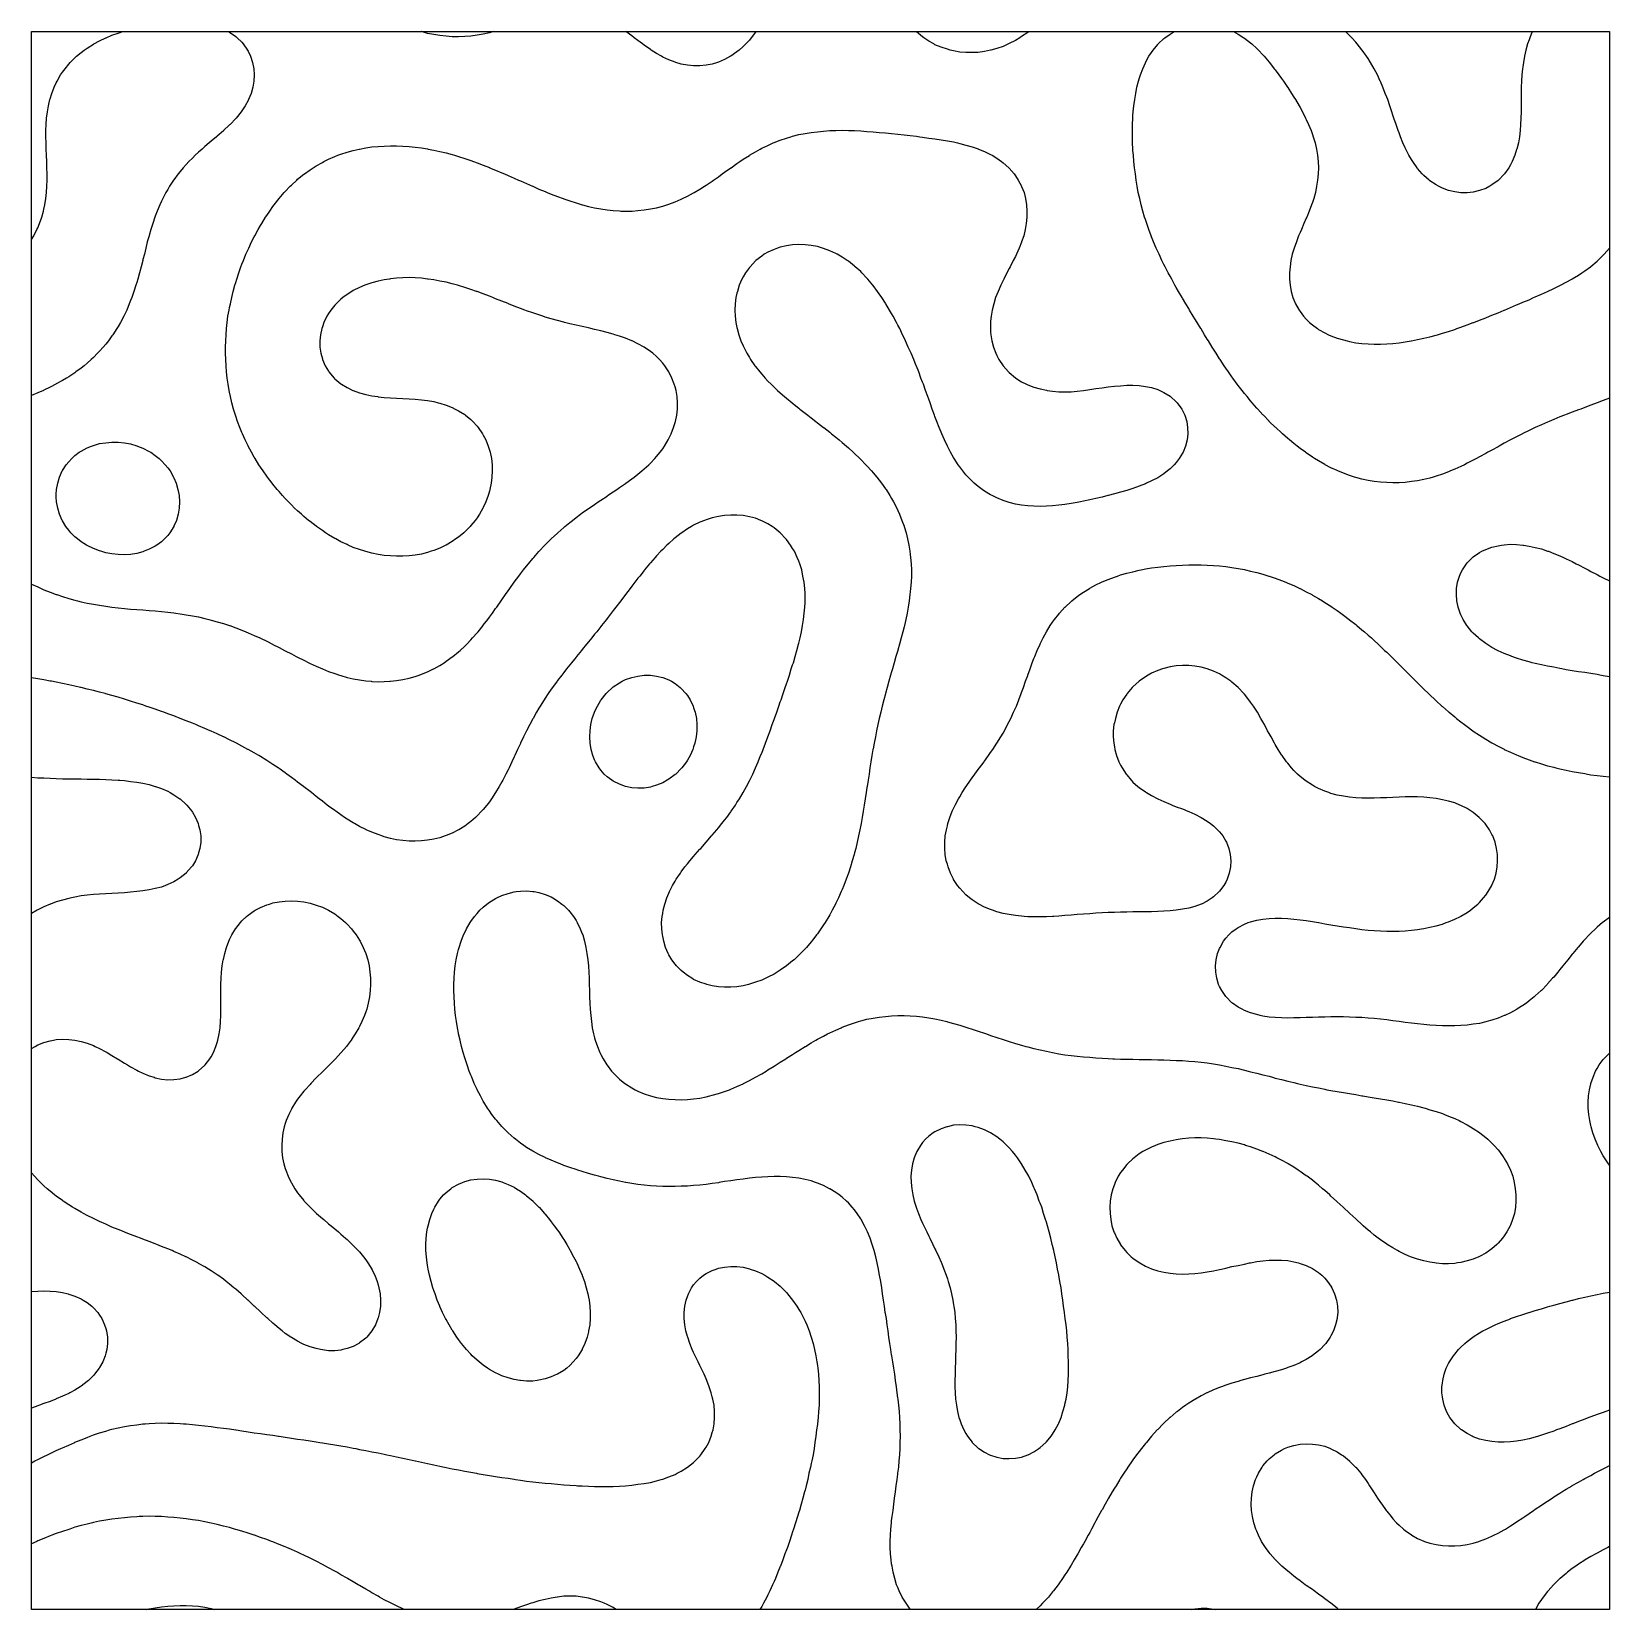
# Model space of a CAD drawing. Header units: metres. Extents: x 0 to 255, y 0 to 255.
import ezdxf

# ---------------------------------------------------------------- set-up
doc = ezdxf.new("R2010")
doc.units = ezdxf.units.M

msp = doc.modelspace()

# ---------------------------------------------------------------- linework, layer by layer
for points in [[(0, 0), (0, 255), (255, 255), (255, 0), (0, 0)], [(0, 221.41), (0.36, 222), (0.86, 223), (1, 223.29), (1.31, 224), (1.64, 225), (1.92, 226), (2, 226.32), (2.16, 227), (2.32, 228), (2.43, 229), (2.49, 230), (2.51, 231), (2.51, 232), (2.49, 233), (2.46, 234), (2.41, 235), (2.37, 236), (2.34, 237), (2.32, 238), (2.33, 239), (2.37, 240), (2.44, 241), (2.55, 242), (2.72, 243), (2.96, 244), (3, 244.11), (3.29, 245), (3.65, 246), (4, 246.73), (4.14, 247), (4.7, 248), (5, 248.44), (5.41, 249), (6, 249.72), (6.25, 250), (7, 250.75), (7.27, 251), (8, 251.61), (8.52, 252), (9, 252.34), (10, 252.95), (10.08, 253), (11, 253.5), (12, 253.97), (12.07, 254), (13, 254.4), (14, 254.75), (14.73, 255)], [(31.85, 255), (32, 254.91), (33, 254.22), (33.25, 254), (34, 253.26), (34.22, 253), (34.9, 252), (35, 251.82), (35.4, 251), (35.71, 250), (35.9, 249), (35.97, 248), (35.92, 247), (35.75, 246), (35.48, 245), (35.08, 244), (35, 243.86), (34.53, 243), (34, 242.2), (33.85, 242), (33.05, 241), (33, 240.94), (32.11, 240), (32, 239.9), (31.04, 239), (31, 238.97), (30, 238.1), (29.88, 238), (29, 237.26), (28.7, 237), (28, 236.4), (27.55, 236), (27, 235.51), (26.45, 235), (26, 234.56), (25.44, 234), (25, 233.53), (24.52, 233), (24, 232.38), (23.69, 232), (23, 231.06), (22.96, 231), (22.31, 230), (22, 229.49), (21.71, 229), (21.21, 228), (21, 227.58), (20.72, 227), (20.32, 226), (20, 225.17), (19.93, 225), (19.59, 224), (19.3, 223), (19, 222.02), (18.99, 222), (18.71, 221), (18.47, 220), (18.23, 219), (18, 218.15), (17.96, 218), (17.69, 217), (17.45, 216), (17.18, 215), (17, 214.45), (16.85, 214), (16.54, 213), (16.2, 212), (16, 211.51), (15.79, 211), (15.38, 210), (15, 209.21), (14.89, 209), (14.38, 208), (14, 207.36), (13.78, 207), (13.15, 206), (13, 205.8), (12.41, 205), (12, 204.49), (11.59, 204), (11, 203.34), (10.68, 203), (10, 202.33), (9.65, 202), (9, 201.42), (8.49, 201), (8, 200.61), (7.18, 200), (7, 199.87), (6, 199.22), (5.66, 199), (5, 198.6), (4, 198.05), (3.92, 198), (3, 197.52), (2, 197.05), (1.91, 197), (1, 196.59), (0, 196.18)], [(74.69, 255), (74, 254.8), (73, 254.58), (72, 254.41), (71, 254.28), (70, 254.19), (69, 254.16), (68, 254.17), (67, 254.24), (66, 254.35), (65, 254.5), (64, 254.71), (63, 255), (62.99, 255)], [(117.06, 255), (117, 254.92), (116.31, 254), (116, 253.63), (115.43, 253), (115, 252.57), (114.36, 252), (114, 251.7), (113, 251.01), (112.98, 251), (112, 250.47), (111, 250.06), (110.83, 250), (110, 249.74), (109, 249.55), (108, 249.46), (107, 249.47), (106, 249.56), (105, 249.74), (104.13, 250), (104, 250.04), (103, 250.42), (102, 250.88), (101.79, 251), (101, 251.46), (100.15, 252), (100, 252.1), (99, 252.79), (98.73, 253), (98, 253.54), (97.4, 254), (97, 254.3), (96.02, 255)], [(161.16, 255), (161, 254.87), (160, 254.19), (159.72, 254), (159, 253.56), (158, 253.06), (157.89, 253), (157, 252.61), (156, 252.28), (155.04, 252), (155, 251.99), (154, 251.77), (153, 251.64), (152, 251.59), (151, 251.6), (150, 251.69), (149, 251.86), (148.48, 252), (148, 252.13), (147, 252.46), (146, 252.88), (145.79, 253), (145, 253.45), (144.18, 254), (144, 254.14), (143, 254.98), (142.98, 255)], [(255, 195.74), (254, 195.37), (253.04, 195), (253, 194.98), (252, 194.61), (251, 194.26), (250.35, 194), (250, 193.86), (249, 193.5), (248, 193.12), (247.71, 193), (247, 192.71), (246, 192.33), (245.25, 192), (245, 191.89), (244, 191.46), (243, 191), (243, 191), (242, 190.53), (241, 190.04), (240.93, 190), (240, 189.52), (239, 189), (239, 189), (238, 188.46), (237.17, 188), (237, 187.9), (236, 187.37), (235.35, 187), (235, 186.8), (234, 186.27), (233.51, 186), (233, 185.72), (232, 185.23), (231.55, 185), (231, 184.72), (230, 184.29), (229.34, 184), (229, 183.85), (228, 183.48), (227, 183.16), (226.51, 183), (226, 182.84), (225, 182.6), (224, 182.41), (223, 182.26), (222, 182.15), (221, 182.09), (220, 182.07), (219, 182.1), (218, 182.18), (217, 182.3), (216, 182.46), (215, 182.66), (214, 182.94), (213.81, 183), (213, 183.27), (212, 183.62), (211.1, 184), (211, 184.05), (210, 184.51), (209.06, 185), (209, 185.03), (208, 185.6), (207.36, 186), (207, 186.24), (206, 186.9), (205.86, 187), (205, 187.63), (204.52, 188), (204, 188.41), (203.29, 189), (203, 189.25), (202.14, 190), (202, 190.13), (201.06, 191), (201, 191.05), (200.03, 192), (200, 192.03), (199.07, 193), (199, 193.07), (198.15, 194), (198, 194.16), (197.27, 195), (197, 195.31), (196.43, 196), (196, 196.52), (195.62, 197), (195, 197.8), (194.85, 198), (194.13, 199), (194, 199.18), (193.42, 200), (193, 200.61), (192.73, 201), (192.09, 202), (192, 202.13), (191.44, 203), (191, 203.69), (190.8, 204), (190.2, 205), (190, 205.31), (189.57, 206), (189, 206.94), (188.96, 207), (188.36, 208), (188, 208.59), (187.74, 209), (187.16, 210), (187, 210.25), (186.55, 211), (186, 211.93), (185.96, 212), (185.38, 213), (185, 213.65), (184.79, 214), (184.26, 215), (184, 215.45), (183.69, 216), (183.19, 217), (183, 217.36), (182.67, 218), (182.22, 219), (182, 219.45), (181.74, 220), (181.33, 221), (181, 221.81), (180.92, 222), (180.55, 223), (180.22, 224), (180, 224.64), (179.88, 225), (179.59, 226), (179.34, 227), (179.1, 228), (179, 228.42), (178.86, 229), (178.67, 230), (178.51, 231), (178.38, 232), (178.26, 233), (178.15, 234), (178.06, 235), (178, 235.8), (177.98, 236), (177.93, 237), (177.9, 238), (177.9, 239), (177.92, 240), (177.97, 241), (178, 241.42), (178.05, 242), (178.15, 243), (178.28, 244), (178.44, 245), (178.63, 246), (178.88, 247), (179, 247.36), (179.21, 248), (179.57, 249), (180, 249.94), (180.03, 250), (180.57, 251), (181, 251.64), (181.26, 252), (182, 252.91), (182.09, 253), (183, 253.86), (183.17, 254), (184, 254.6), (184.66, 255)], [(194.25, 255), (195, 254.59), (195.91, 254), (196, 253.94), (197, 253.17), (197.2, 253), (198, 252.27), (198.27, 252), (199, 251.23), (199.21, 251), (200, 250.07), (200.06, 250), (200.84, 249), (201, 248.8), (201.59, 248), (202, 247.43), (202.31, 247), (202.98, 246), (203, 245.97), (203.63, 245), (204, 244.42), (204.26, 244), (204.83, 243), (205, 242.72), (205.4, 242), (205.9, 241), (206, 240.8), (206.38, 240), (206.77, 239), (207, 238.38), (207.14, 238), (207.43, 237), (207.65, 236), (207.81, 235), (207.92, 234), (207.96, 233), (207.93, 232), (207.83, 231), (207.68, 230), (207.48, 229), (207.21, 228), (207, 227.4), (206.85, 227), (206.49, 226), (206.08, 225), (206, 224.82), (205.63, 224), (205.22, 223), (205, 222.52), (204.77, 222), (204.4, 221), (204.05, 220), (204, 219.85), (203.74, 219), (203.52, 218), (203.38, 217), (203.3, 216), (203.31, 215), (203.39, 214), (203.57, 213), (203.86, 212), (204, 211.67), (204.29, 211), (204.83, 210), (205, 209.76), (205.57, 209), (206, 208.52), (206.53, 208), (207, 207.59), (207.8, 207), (208, 206.86), (209, 206.3), (209.61, 206), (210, 205.81), (211, 205.45), (212, 205.16), (212.64, 205), (213, 204.91), (214, 204.72), (215, 204.6), (216, 204.53), (217, 204.49), (218, 204.49), (219, 204.53), (220, 204.59), (221, 204.69), (222, 204.83), (222.93, 205), (223, 205.01), (224, 205.22), (225, 205.43), (226, 205.66), (227, 205.93), (227.21, 206), (228, 206.24), (229, 206.54), (230, 206.87), (230.35, 207), (231, 207.24), (232, 207.59), (233, 207.97), (233.07, 208), (234, 208.37), (235, 208.75), (235.59, 209), (236, 209.18), (237, 209.57), (238, 209.99), (238.02, 210), (239, 210.41), (240, 210.82), (240.41, 211), (241, 211.26), (242, 211.67), (242.74, 212), (243, 212.12), (244, 212.55), (244.99, 213), (245, 213.01), (246, 213.48), (247, 213.96), (247.07, 214), (248, 214.49), (248.92, 215), (249, 215.05), (250, 215.64), (250.54, 216), (251, 216.32), (251.94, 217), (252, 217.05), (253, 217.88), (253.13, 218), (254, 218.84), (254.15, 219), (255, 219.99)], [(242.53, 255), (242.13, 254), (242, 253.66), (241.76, 253), (241.49, 252), (241.28, 251), (241.1, 250), (241, 249.32), (240.95, 249), (240.85, 248), (240.78, 247), (240.75, 246), (240.73, 245), (240.72, 244), (240.72, 243), (240.71, 242), (240.68, 241), (240.64, 240), (240.56, 239), (240.45, 238), (240.28, 237), (240.02, 236), (240, 235.94), (239.69, 235), (239.29, 234), (239, 233.47), (238.72, 233), (238.02, 232), (238, 231.97), (237.07, 231), (237, 230.94), (236, 230.21), (235.65, 230), (235, 229.65), (234, 229.3), (233, 229.06), (232.49, 229), (232, 228.94), (231, 228.95), (230.65, 229), (230, 229.09), (229, 229.34), (228, 229.69), (227.4, 230), (227, 230.22), (226, 230.88), (225.86, 231), (225, 231.76), (224.76, 232), (224, 232.88), (223.9, 233), (223.22, 234), (223, 234.34), (222.6, 235), (222.1, 236), (222, 236.21), (221.63, 237), (221.25, 238), (221, 238.62), (220.85, 239), (220.51, 240), (220.18, 241), (220, 241.51), (219.83, 242), (219.5, 243), (219.17, 244), (219, 244.42), (218.78, 245), (218.4, 246), (218, 246.92), (217.96, 247), (217.5, 248), (217, 248.97), (216.98, 249), (216.41, 250), (216, 250.64), (215.76, 251), (215.05, 252), (215, 252.07), (214.25, 253), (214, 253.29), (213.35, 254), (213, 254.36), (212.34, 255)], [(0, 165.7), (1, 165.26), (1.57, 165), (2, 164.8), (3, 164.41), (4, 164.04), (4.1, 164), (5, 163.68), (6, 163.39), (7, 163.11), (7.41, 163), (8, 162.84), (9, 162.62), (10, 162.45), (11, 162.29), (12, 162.14), (12.98, 162), (13, 162), (14, 161.87), (15, 161.77), (16, 161.68), (17, 161.6), (18, 161.53), (19, 161.45), (20, 161.37), (21, 161.28), (22, 161.18), (23, 161.05), (23.29, 161), (24, 160.89), (25, 160.73), (26, 160.57), (27, 160.39), (28, 160.17), (28.64, 160), (29, 159.9), (30, 159.63), (31, 159.35), (32, 159.01), (32.02, 159), (33, 158.64), (34, 158.27), (34.63, 158), (35, 157.84), (36, 157.41), (36.88, 157), (37, 156.94), (38, 156.46), (38.92, 156), (39, 155.96), (40, 155.45), (40.86, 155), (41, 154.92), (42, 154.41), (42.78, 154), (43, 153.88), (44, 153.39), (44.79, 153), (45, 152.89), (46, 152.44), (47, 152.01), (47.02, 152), (48, 151.6), (49, 151.26), (49.76, 151), (50, 150.92), (51, 150.63), (52, 150.42), (53, 150.24), (54, 150.09), (54.86, 150), (55, 149.98), (56, 149.93), (57, 149.94), (57.92, 150), (58, 150.01), (59, 150.13), (60, 150.29), (61, 150.5), (62, 150.77), (62.64, 151), (63, 151.14), (64, 151.53), (64.96, 152), (65, 152.02), (66, 152.57), (66.67, 153), (67, 153.23), (68, 153.94), (68.08, 154), (69, 154.75), (69.28, 155), (70, 155.67), (70.33, 156), (71, 156.7), (71.28, 157), (72, 157.82), (72.16, 158), (72.96, 159), (73, 159.05), (73.72, 160), (74, 160.37), (74.47, 161), (75, 161.74), (75.19, 162), (75.88, 163), (76, 163.17), (76.58, 164), (77, 164.59), (77.3, 165), (78, 165.99), (78.01, 166), (78.74, 167), (79, 167.34), (79.51, 168), (80, 168.62), (80.31, 169), (81, 169.83), (81.15, 170), (82, 170.97), (82.03, 171), (82.96, 172), (83, 172.04), (83.97, 173), (84, 173.03), (85, 173.96), (85.04, 174), (86, 174.83), (86.2, 175), (87, 175.66), (87.43, 176), (88, 176.45), (88.73, 177), (89, 177.2), (90, 177.9), (90.14, 178), (91, 178.59), (91.59, 179), (92, 179.28), (93, 179.94), (93.09, 180), (94, 180.6), (94.58, 181), (95, 181.29), (96, 181.97), (96.04, 182), (97, 182.69), (97.4, 183), (98, 183.47), (98.65, 184), (99, 184.31), (99.76, 185), (100, 185.24), (100.73, 186), (101, 186.3), (101.58, 187), (102, 187.57), (102.3, 188), (102.89, 189), (103, 189.21), (103.39, 190), (103.76, 191), (104, 191.8), (104.07, 192), (104.27, 193), (104.38, 194), (104.4, 195), (104.33, 196), (104.16, 197), (104, 197.56), (103.87, 198), (103.5, 199), (103, 200), (103, 200), (102.35, 201), (102, 201.43), (101.49, 202), (101, 202.49), (100.41, 203), (100, 203.32), (99, 203.99), (98.99, 204), (98, 204.55), (97.05, 205), (97, 205.03), (96, 205.43), (95, 205.77), (94.28, 206), (94, 206.1), (93, 206.37), (92, 206.61), (91, 206.84), (90.38, 207), (90, 207.1), (89, 207.33), (88, 207.54), (87, 207.77), (86.13, 208), (86, 208.04), (85, 208.31), (84, 208.57), (83, 208.87), (82.61, 209), (82, 209.21), (81, 209.53), (80, 209.88), (79.7, 210), (79, 210.27), (78, 210.63), (77.09, 211), (77, 211.04), (76, 211.44), (75, 211.82), (74.56, 212), (74, 212.23), (73, 212.6), (72, 212.97), (71.93, 213), (71, 213.34), (70, 213.65), (69, 213.95), (68.85, 214), (68, 214.25), (67, 214.48), (66, 214.68), (65, 214.85), (64.07, 215), (64, 215.01), (63, 215.13), (62, 215.2), (61, 215.23), (60, 215.21), (59, 215.15), (58, 215.03), (57.86, 215), (57, 214.85), (56, 214.65), (55, 214.39), (54, 214.05), (53.88, 214), (53, 213.63), (52, 213.14), (51.78, 213), (51, 212.51), (50.32, 212), (50, 211.74), (49.22, 211), (49, 210.76), (48.38, 210), (48, 209.44), (47.72, 209), (47.26, 208), (47, 207.28), (46.9, 207), (46.68, 206), (46.58, 205), (46.6, 204), (46.74, 203), (47, 202.12), (47.04, 202), (47.46, 201), (48, 200.09), (48.06, 200), (48.9, 199), (49, 198.9), (50, 198.07), (50.1, 198), (51, 197.45), (51.94, 197), (52, 196.97), (53, 196.61), (54, 196.35), (55, 196.15), (55.96, 196), (56, 195.99), (57, 195.87), (58, 195.79), (59, 195.74), (60, 195.69), (61, 195.64), (62, 195.57), (63, 195.49), (64, 195.37), (65, 195.19), (65.73, 195), (66, 194.93), (67, 194.62), (68, 194.24), (68.47, 194), (69, 193.72), (70, 193.1), (70.13, 193), (71, 192.29), (71.31, 192), (72, 191.24), (72.2, 191), (72.86, 190), (73, 189.77), (73.41, 189), (73.79, 188), (74, 187.35), (74.11, 187), (74.32, 186), (74.43, 185), (74.46, 184), (74.41, 183), (74.29, 182), (74.08, 181), (74, 180.73), (73.78, 180), (73.42, 179), (73, 178.09), (72.95, 178), (72.39, 177), (72, 176.42), (71.69, 176), (71, 175.15), (70.86, 175), (70, 174.14), (69.85, 174), (69, 173.3), (68.59, 173), (68, 172.59), (67, 172.02), (66.97, 172), (66, 171.53), (65, 171.15), (64.59, 171), (64, 170.8), (63, 170.56), (62, 170.39), (61, 170.27), (60, 170.21), (59, 170.2), (58, 170.25), (57, 170.35), (56, 170.49), (55, 170.68), (54, 170.95), (53.86, 171), (53, 171.29), (52, 171.64), (51.16, 172), (51, 172.08), (50, 172.55), (49.16, 173), (49, 173.1), (48, 173.68), (47.51, 174), (47, 174.34), (46.07, 175), (46, 175.05), (45, 175.81), (44.77, 176), (44, 176.65), (43.6, 177), (43, 177.54), (42.52, 178), (42, 178.51), (41.52, 179), (41, 179.54), (40.58, 180), (40, 180.65), (39.7, 181), (39, 181.85), (38.88, 182), (38.13, 183), (38, 183.17), (37.41, 184), (37, 184.6), (36.73, 185), (36.13, 186), (36, 186.21), (35.54, 187), (35.01, 188), (35, 188.03), (34.52, 189), (34.08, 190), (34, 190.18), (33.65, 191), (33.3, 192), (33, 192.85), (32.95, 193), (32.64, 194), (32.39, 195), (32.16, 196), (32, 196.7), (31.93, 197), (31.75, 198), (31.61, 199), (31.51, 200), (31.43, 201), (31.38, 202), (31.36, 203), (31.36, 204), (31.38, 205), (31.43, 206), (31.51, 207), (31.61, 208), (31.74, 209), (31.91, 210), (32, 210.4), (32.13, 211), (32.35, 212), (32.58, 213), (32.85, 214), (33, 214.47), (33.18, 215), (33.49, 216), (33.84, 217), (34, 217.39), (34.25, 218), (34.64, 219), (35, 219.78), (35.11, 220), (35.57, 221), (36, 221.84), (36.09, 222), (36.62, 223), (37, 223.66), (37.21, 224), (37.81, 225), (38, 225.28), (38.49, 226), (39, 226.71), (39.22, 227), (39.99, 228), (40, 228.01), (40.85, 229), (41, 229.17), (41.8, 230), (42, 230.2), (42.87, 231), (43, 231.12), (44, 231.93), (44.09, 232), (45, 232.65), (45.52, 233), (46, 233.31), (47, 233.86), (47.26, 234), (48, 234.38), (49, 234.79), (49.51, 235), (50, 235.19), (51, 235.5), (52, 235.76), (52.97, 236), (53, 236.01), (54, 236.21), (55, 236.35), (56, 236.44), (57, 236.5), (58, 236.53), (59, 236.52), (60, 236.49), (61, 236.42), (62, 236.33), (63, 236.2), (64, 236.03), (64.12, 236), (65, 235.82), (66, 235.61), (67, 235.38), (68, 235.11), (68.34, 235), (69, 234.79), (70, 234.49), (71, 234.16), (71.41, 234), (72, 233.77), (73, 233.41), (74, 233.01), (74.03, 233), (75, 232.59), (76, 232.19), (76.41, 232), (77, 231.73), (78, 231.32), (78.7, 231), (79, 230.86), (80, 230.43), (80.97, 230), (81, 229.99), (82, 229.55), (83, 229.15), (83.34, 229), (84, 228.72), (85, 228.35), (85.92, 228), (86, 227.97), (87, 227.62), (88, 227.32), (89, 227.02), (89.06, 227), (90, 226.74), (91, 226.53), (92, 226.35), (93, 226.2), (94, 226.09), (95, 226.01), (95.25, 226), (96, 225.97), (97, 225.99), (97.08, 226), (98, 226.06), (99, 226.18), (100, 226.34), (101, 226.53), (102, 226.78), (102.64, 227), (103, 227.12), (104, 227.49), (105, 227.91), (105.18, 228), (106, 228.41), (107, 228.93), (107.11, 229), (108, 229.53), (108.74, 230), (109, 230.18), (110, 230.83), (110.23, 231), (111, 231.54), (111.63, 232), (112, 232.27), (113, 232.97), (113.04, 233), (114, 233.67), (114.48, 234), (115, 234.36), (116, 234.99), (116.02, 235), (117, 235.58), (117.76, 236), (118, 236.13), (119, 236.61), (119.86, 237), (120, 237.07), (121, 237.45), (122, 237.78), (122.71, 238), (123, 238.09), (124, 238.34), (125, 238.53), (126, 238.69), (127, 238.82), (128, 238.92), (129, 238.99), (129.24, 239), (130, 239.03), (131, 239.04), (132, 239.03), (132.76, 239), (133, 238.99), (134, 238.93), (135, 238.86), (136, 238.78), (137, 238.7), (138, 238.61), (139, 238.52), (140, 238.42), (141, 238.32), (142, 238.2), (143, 238.08), (143.53, 238), (144, 237.93), (145, 237.79), (146, 237.65), (147, 237.51), (148, 237.35), (149, 237.16), (149.65, 237), (150, 236.91), (151, 236.66), (152, 236.38), (153, 236.03), (153.06, 236), (154, 235.61), (155, 235.13), (155.23, 235), (156, 234.53), (156.75, 234), (157, 233.81), (157.91, 233), (158, 232.91), (158.78, 232), (159, 231.71), (159.47, 231), (159.99, 230), (160, 229.98), (160.39, 229), (160.64, 228), (160.8, 227), (160.87, 226), (160.85, 225), (160.75, 224), (160.58, 223), (160.34, 222), (160.01, 221), (160, 220.99), (159.6, 220), (159.18, 219), (159, 218.66), (158.66, 218), (158.17, 217), (158, 216.7), (157.63, 216), (157.13, 215), (157, 214.75), (156.63, 214), (156.21, 213), (156, 212.48), (155.8, 212), (155.5, 211), (155.26, 210), (155.08, 209), (155, 208.22), (154.97, 208), (154.96, 207), (155, 206.44), (155.03, 206), (155.2, 205), (155.45, 204), (155.81, 203), (156, 202.64), (156.34, 202), (157, 201), (157, 201), (157.88, 200), (158, 199.88), (159, 199.05), (159.07, 199), (160, 198.41), (160.8, 198), (161, 197.89), (162, 197.51), (163, 197.24), (164, 197.02), (164.13, 197), (165, 196.87), (166, 196.79), (167, 196.77), (168, 196.8), (169, 196.88), (169.98, 197), (170, 197), (171, 197.15), (172, 197.29), (173, 197.43), (174, 197.56), (175, 197.68), (176, 197.77), (177, 197.83), (178, 197.84), (179, 197.78), (180, 197.66), (181, 197.46), (182, 197.15), (182.32, 197), (183, 196.68), (184, 196.06), (184.08, 196), (185, 195.17), (185.16, 195), (185.87, 194), (186, 193.77), (186.38, 193), (186.68, 192), (186.83, 191), (186.85, 190), (186.74, 189), (186.49, 188), (186.09, 187), (186, 186.85), (185.49, 186), (185, 185.36), (184.68, 185), (184, 184.34), (183.6, 184), (183, 183.54), (182.17, 183), (182, 182.89), (181, 182.38), (180.19, 182), (180, 181.91), (179, 181.52), (178, 181.18), (177.48, 181), (177, 180.84), (176, 180.55), (175, 180.29), (174, 180.02), (173.93, 180), (173, 179.76), (172, 179.53), (171, 179.32), (170, 179.11), (169.51, 179), (169, 178.89), (168, 178.71), (167, 178.56), (166, 178.44), (165, 178.35), (164, 178.3), (163, 178.27), (162, 178.29), (161, 178.36), (160, 178.47), (159, 178.64), (158, 178.89), (157.69, 179), (157, 179.24), (156, 179.62), (155.25, 180), (155, 180.13), (154, 180.72), (153.61, 181), (153, 181.46), (152.36, 182), (152, 182.33), (151.34, 183), (151, 183.38), (150.48, 184), (150, 184.64), (149.73, 185), (149.11, 186), (149, 186.17), (148.52, 187), (148.01, 188), (148, 188.02), (147.54, 189), (147.11, 190), (147, 190.25), (146.68, 191), (146.32, 192), (146, 192.81), (145.92, 193), (145.56, 194), (145.22, 195), (145, 195.58), (144.84, 196), (144.49, 197), (144.13, 198), (144, 198.33), (143.74, 199), (143.38, 200), (143, 200.93), (142.97, 201), (142.56, 202), (142.15, 203), (142, 203.33), (141.69, 204), (141.26, 205), (141, 205.53), (140.77, 206), (140.3, 207), (140, 207.56), (139.76, 208), (139.24, 209), (139, 209.41), (138.66, 210), (138.06, 211), (138, 211.1), (137.42, 212), (137, 212.6), (136.71, 213), (136, 213.95), (135.96, 214), (135.14, 215), (135, 215.15), (134.2, 216), (134, 216.2), (133.12, 217), (133, 217.11), (132, 217.88), (131.83, 218), (131, 218.55), (130.21, 219), (130, 219.12), (129, 219.57), (128, 219.94), (127.81, 220), (127, 220.24), (126, 220.43), (125, 220.54), (124, 220.57), (123, 220.52), (122, 220.39), (121, 220.16), (120.57, 220), (120, 219.79), (119, 219.35), (118.42, 219), (118, 218.72), (117.07, 218), (117, 217.93), (116.11, 217), (116, 216.87), (115.37, 216), (115, 215.37), (114.79, 215), (114.38, 214), (114.07, 213), (114, 212.7), (113.84, 212), (113.71, 211), (113.67, 210), (113.71, 209), (113.83, 208), (114, 207.19), (114.04, 207), (114.32, 206), (114.64, 205), (115, 204.19), (115.09, 204), (115.59, 203), (116, 202.32), (116.21, 202), (116.88, 201), (117, 200.85), (117.67, 200), (118, 199.61), (118.55, 199), (119, 198.52), (119.51, 198), (120, 197.53), (120.57, 197), (121, 196.61), (121.7, 196), (122, 195.74), (122.9, 195), (123, 194.92), (124, 194.13), (124.16, 194), (125, 193.35), (125.44, 193), (126, 192.57), (126.73, 192), (127, 191.79), (128, 191.02), (128.03, 191), (129, 190.24), (129.3, 190), (130, 189.43), (130.51, 189), (131, 188.59), (131.68, 188), (132, 187.72), (132.8, 187), (133, 186.81), (133.85, 186), (134, 185.85), (134.83, 185), (135, 184.82), (135.74, 184), (136, 183.71), (136.59, 183), (137, 182.49), (137.38, 182), (138, 181.12), (138.09, 181), (138.71, 180), (139, 179.53), (139.31, 179), (139.81, 178), (140, 177.61), (140.29, 177), (140.67, 176), (141, 175.09), (141.04, 175), (141.34, 174), (141.57, 173), (141.77, 172), (141.93, 171), (142, 170.49), (142.07, 170), (142.15, 169), (142.19, 168), (142.18, 167), (142.14, 166), (142.07, 165), (142, 164.43), (141.95, 164), (141.81, 163), (141.65, 162), (141.48, 161), (141.29, 160), (141.05, 159), (141, 158.8), (140.79, 158), (140.54, 157), (140.29, 156), (140, 155.01), (140, 155), (139.7, 154), (139.43, 153), (139.15, 152), (139, 151.54), (138.83, 151), (138.55, 150), (138.29, 149), (138.01, 148), (138, 147.98), (137.73, 147), (137.48, 146), (137.25, 145), (137, 144), (137, 143.99), (136.76, 143), (136.56, 142), (136.37, 141), (136.18, 140), (136, 139.09), (135.98, 139), (135.79, 138), (135.63, 137), (135.48, 136), (135.34, 135), (135.19, 134), (135.03, 133), (135, 132.84), (134.86, 132), (134.71, 131), (134.56, 130), (134.41, 129), (134.25, 128), (134.06, 127), (134, 126.73), (133.85, 126), (133.64, 125), (133.43, 124), (133.2, 123), (133, 122.28), (132.92, 122), (132.63, 121), (132.35, 120), (132.01, 119), (132, 118.98), (131.64, 118), (131.28, 117), (131, 116.36), (130.84, 116), (130.41, 115), (130, 114.16), (129.91, 114), (129.41, 113), (129, 112.28), (128.83, 112), (128.25, 111), (128, 110.63), (127.58, 110), (127, 109.18), (126.86, 109), (126.1, 108), (126, 107.88), (125.24, 107), (125, 106.74), (124.29, 106), (124, 105.72), (123.22, 105), (123, 104.81), (122, 104.02), (121.98, 104), (121, 103.32), (120.51, 103), (120, 102.68), (119, 102.17), (118.65, 102), (118, 101.7), (117, 101.35), (116, 101.04), (115.85, 101), (115, 100.79), (114, 100.64), (113, 100.56), (112, 100.56), (111, 100.62), (110, 100.77), (109.12, 101), (109, 101.03), (108, 101.38), (107, 101.83), (106.71, 102), (106, 102.45), (105.28, 103), (105, 103.24), (104.25, 104), (104, 104.3), (103.48, 105), (103, 105.81), (102.89, 106), (102.47, 107), (102.17, 108), (102, 108.8), (101.95, 109), (101.84, 110), (101.83, 111), (101.92, 112), (102, 112.45), (102.1, 113), (102.35, 114), (102.67, 115), (103, 115.77), (103.11, 116), (103.6, 117), (104, 117.68), (104.2, 118), (104.85, 119), (105, 119.2), (105.6, 120), (106, 120.5), (106.41, 121), (107, 121.7), (107.26, 122), (108, 122.85), (108.14, 123), (109, 123.98), (109.02, 124), (109.89, 125), (110, 125.13), (110.74, 126), (111, 126.31), (111.56, 127), (112, 127.56), (112.34, 128), (113, 128.9), (113.07, 129), (113.74, 130), (114, 130.39), (114.39, 131), (114.98, 132), (115, 132.03), (115.53, 133), (116, 133.89), (116.06, 134), (116.54, 135), (117, 136), (117, 136), (117.44, 137), (117.83, 138), (118, 138.39), (118.25, 139), (118.62, 140), (118.99, 141), (119, 141.02), (119.37, 142), (119.7, 143), (120, 143.81), (120.07, 144), (120.42, 145), (120.75, 146), (121, 146.68), (121.12, 147), (121.46, 148), (121.78, 149), (122, 149.6), (122.15, 150), (122.47, 151), (122.78, 152), (123, 152.66), (123.12, 153), (123.41, 154), (123.68, 155), (123.95, 156), (124, 156.17), (124.22, 157), (124.43, 158), (124.6, 159), (124.75, 160), (124.88, 161), (124.97, 162), (125, 162.69), (125.02, 163), (125.01, 164), (125, 164.17), (124.95, 165), (124.84, 166), (124.67, 167), (124.46, 168), (124.16, 169), (124, 169.4), (123.75, 170), (123.29, 171), (123, 171.48), (122.67, 172), (122, 172.9), (121.92, 173), (121, 173.97), (120.97, 174), (120, 174.78), (119.69, 175), (119, 175.44), (118, 175.94), (117.85, 176), (117, 176.34), (116, 176.59), (115, 176.77), (114, 176.86), (113, 176.87), (112, 176.79), (111, 176.65), (110, 176.43), (109, 176.11), (108.74, 176), (108, 175.69), (107, 175.22), (106.64, 175), (106, 174.61), (105.09, 174), (105, 173.93), (104, 173.17), (103.8, 173), (103, 172.29), (102.69, 172), (102, 171.32), (101.68, 171), (101, 170.27), (100.76, 170), (100, 169.13), (99.89, 169), (99.07, 168), (99, 167.91), (98.28, 167), (98, 166.65), (97.49, 166), (97, 165.36), (96.72, 165), (96, 164.05), (95.96, 164), (95.22, 163), (95, 162.72), (94.45, 162), (94, 161.42), (93.67, 161), (93, 160.13), (92.9, 160), (92.13, 159), (92, 158.84), (91.33, 158), (91, 157.59), (90.52, 157), (90, 156.36), (89.7, 156), (89, 155.13), (88.89, 155), (88.08, 154), (88, 153.9), (87.28, 153), (87, 152.66), (86.47, 152), (86, 151.41), (85.68, 151), (85, 150.1), (84.92, 150), (84.21, 149), (84, 148.72), (83.5, 148), (83, 147.26), (82.82, 147), (82.21, 146), (82, 145.66), (81.6, 145), (81.05, 144), (81, 143.92), (80.5, 143), (80, 142.01), (79.99, 142), (79.5, 141), (79.03, 140), (79, 139.95), (78.55, 139), (78.1, 138), (78, 137.79), (77.62, 137), (77.17, 136), (77, 135.68), (76.66, 135), (76.16, 134), (76, 133.73), (75.59, 133), (75, 132.01), (75, 132), (74.34, 131), (74, 130.54), (73.59, 130), (73, 129.29), (72.74, 129), (72, 128.24), (71.75, 128), (71, 127.35), (70.55, 127), (70, 126.6), (69.04, 126), (69, 125.97), (68, 125.47), (67, 125.05), (66.86, 125), (66, 124.7), (65, 124.47), (64, 124.3), (63, 124.2), (62, 124.16), (61, 124.18), (60, 124.27), (59, 124.4), (58, 124.6), (57, 124.86), (56.62, 125), (56, 125.22), (55, 125.59), (54.1, 126), (54, 126.05), (53, 126.55), (52.21, 127), (52, 127.13), (51, 127.73), (50.6, 128), (50, 128.41), (49.15, 129), (49, 129.11), (48, 129.84), (47.79, 130), (47, 130.61), (46.5, 131), (46, 131.39), (45.22, 132), (45, 132.18), (44, 132.94), (43.93, 133), (43, 133.71), (42.62, 134), (42, 134.46), (41.27, 135), (41, 135.2), (40, 135.88), (39.83, 136), (39, 136.56), (38.33, 137), (38, 137.22), (37, 137.82), (36.71, 138), (36, 138.42), (35, 138.98), (34.97, 139), (34, 139.53), (33.1, 140), (33, 140.05), (32, 140.55), (31.07, 141), (31, 141.04), (30, 141.5), (29, 141.94), (28.88, 142), (28, 142.39), (27, 142.8), (26.53, 143), (26, 143.23), (25, 143.61), (24.03, 144), (24, 144.01), (23, 144.4), (22, 144.75), (21.35, 145), (21, 145.14), (20, 145.48), (19, 145.81), (18.47, 146), (18, 146.17), (17, 146.48), (16, 146.78), (15.34, 147), (15, 147.12), (14, 147.41), (13, 147.68), (12, 147.96), (11.88, 148), (11, 148.25), (10, 148.49), (9, 148.73), (8, 148.98), (7.91, 149), (7, 149.23), (6, 149.44), (5, 149.63), (4, 149.83), (3.2, 150), (3, 150.04), (2, 150.24), (1, 150.41), (0, 150.57)], [(12, 170.75), (11.18, 171), (11, 171.06), (10, 171.44), (9, 171.92), (8.87, 172), (8, 172.55), (7.42, 173), (7, 173.36), (6.36, 174), (6, 174.42), (5.56, 175), (5, 175.93), (4.96, 176), (4.52, 177), (4.23, 178), (4.05, 179), (4, 179.78), (3.98, 180), (4, 180.24), (4.05, 181), (4.23, 182), (4.52, 183), (4.97, 184), (5, 184.05), (5.61, 185), (6, 185.48), (6.49, 186), (7, 186.47), (7.72, 187), (8, 187.19), (9, 187.71), (9.7, 188), (10, 188.12), (11, 188.4), (12, 188.56), (13, 188.63), (14, 188.62), (15, 188.53), (16, 188.35), (17, 188.06), (17.14, 188), (18, 187.65), (19, 187.16), (19.25, 187), (20, 186.5), (20.61, 186), (21, 185.64), (21.61, 185), (22, 184.52), (22.38, 184), (22.95, 183), (23, 182.89), (23.38, 182), (23.66, 181), (23.83, 180), (23.9, 179), (23.85, 178), (23.69, 177), (23.42, 176), (23, 175.05), (22.97, 175), (22.36, 174), (22, 173.55), (21.49, 173), (21, 172.56), (20.25, 172), (20, 171.83), (19, 171.33), (18.18, 171), (18, 170.93), (17, 170.66), (16, 170.51), (15, 170.45), (14, 170.47), (13, 170.57), (12, 170.75)], [(255, 150.73), (254, 150.9), (253.46, 151), (253, 151.08), (252, 151.25), (251, 151.4), (250, 151.55), (249, 151.7), (248, 151.87), (247.33, 152), (247, 152.07), (246, 152.26), (245, 152.44), (244, 152.64), (243, 152.87), (242.52, 153), (242, 153.14), (241, 153.42), (240, 153.71), (239.23, 154), (239, 154.09), (238, 154.48), (237, 154.94), (236.89, 155), (236, 155.48), (235.16, 156), (235, 156.11), (234, 156.84), (233.82, 157), (233, 157.77), (232.78, 158), (232, 158.96), (231.97, 159), (231.36, 160), (231, 160.73), (230.87, 161), (230.54, 162), (230.36, 163), (230.28, 164), (230.31, 165), (230.46, 166), (230.75, 167), (231, 167.52), (231.24, 168), (231.9, 169), (232, 169.12), (232.87, 170), (233, 170.11), (234, 170.79), (234.37, 171), (235, 171.32), (236, 171.66), (237, 171.91), (237.56, 172), (238, 172.07), (239, 172.14), (240, 172.12), (241, 172.02), (241.11, 172), (242, 171.85), (243, 171.64), (244, 171.38), (245, 171.05), (245.13, 171), (246, 170.66), (247, 170.27), (247.56, 170), (248, 169.79), (249, 169.33), (249.63, 169), (250, 168.8), (251, 168.3), (251.54, 168), (252, 167.75), (253, 167.24), (253.44, 167), (254, 166.7), (255, 166.21)], [(255, 111.82), (254, 111.09), (253.89, 111), (253, 110.25), (252.73, 110), (252, 109.3), (251.7, 109), (251, 108.25), (250.77, 108), (250, 107.11), (249.91, 107), (249.09, 106), (249, 105.89), (248.29, 105), (248, 104.64), (247.49, 104), (247, 103.4), (246.67, 103), (246, 102.2), (245.82, 102), (245, 101.08), (244.93, 101), (244, 100.05), (243.94, 100), (243, 99.14), (242.84, 99), (242, 98.33), (241.57, 98), (241, 97.6), (240.05, 97), (240, 96.97), (239, 96.43), (238.09, 96), (238, 95.96), (237, 95.56), (236, 95.24), (235.17, 95), (235, 94.95), (234, 94.72), (233, 94.56), (232, 94.44), (231, 94.37), (230, 94.33), (229, 94.32), (228, 94.33), (227, 94.38), (226, 94.44), (225, 94.52), (224, 94.62), (223, 94.73), (222, 94.86), (221.04, 95), (221, 95.01), (220, 95.15), (219, 95.28), (218, 95.39), (217, 95.48), (216, 95.57), (215, 95.64), (214, 95.69), (213, 95.73), (212, 95.76), (211, 95.77), (210, 95.76), (209, 95.74), (208, 95.71), (207, 95.68), (206, 95.64), (205, 95.61), (204, 95.59), (203, 95.58), (202, 95.6), (201, 95.65), (200, 95.74), (199, 95.89), (198.56, 96), (198, 96.13), (197, 96.42), (196, 96.8), (195.63, 97), (195, 97.35), (194.08, 98), (194, 98.06), (193.05, 99), (193, 99.06), (192.35, 100), (192, 100.67), (191.83, 101), (191.53, 102), (191.37, 103), (191.34, 104), (191.44, 105), (191.66, 106), (192, 106.83), (192.08, 107), (192.64, 108), (193, 108.47), (193.47, 109), (194, 109.5), (194.66, 110), (195, 110.23), (196, 110.74), (196.64, 111), (197, 111.14), (198, 111.41), (199, 111.58), (200, 111.67), (201, 111.72), (202, 111.71), (203, 111.66), (204, 111.58), (205, 111.47), (206, 111.34), (207, 111.19), (208, 111), (208.02, 111), (209, 110.82), (210, 110.65), (211, 110.49), (212, 110.34), (213, 110.2), (214, 110.05), (214.36, 110), (215, 109.91), (216, 109.8), (217, 109.72), (218, 109.66), (219, 109.63), (220, 109.62), (221, 109.64), (222, 109.69), (223, 109.77), (224, 109.89), (224.62, 110), (225, 110.07), (226, 110.26), (227, 110.49), (228, 110.76), (228.64, 111), (229, 111.14), (230, 111.54), (230.93, 112), (231, 112.04), (232, 112.62), (232.53, 113), (233, 113.36), (233.74, 114), (234, 114.26), (234.67, 115), (235, 115.42), (235.42, 116), (235.97, 117), (236, 117.06), (236.4, 118), (236.68, 119), (236.86, 120), (236.93, 121), (236.9, 122), (236.75, 123), (236.51, 124), (236.14, 125), (236, 125.26), (235.59, 126), (235, 126.86), (234.89, 127), (234, 127.95), (233.95, 128), (233, 128.77), (232.67, 129), (232, 129.42), (231, 129.91), (230.81, 130), (230, 130.33), (229, 130.63), (228, 130.86), (227.28, 131), (227, 131.06), (226, 131.19), (225, 131.27), (224, 131.31), (223, 131.32), (222, 131.3), (221, 131.27), (220, 131.22), (219, 131.18), (218, 131.14), (217, 131.11), (216, 131.1), (215, 131.13), (214, 131.19), (213, 131.28), (212, 131.42), (211, 131.61), (210, 131.88), (209.67, 132), (209, 132.25), (208, 132.65), (207.35, 133), (207, 133.2), (206, 133.83), (205.78, 134), (205, 134.63), (204.59, 135), (204, 135.58), (203.62, 136), (203, 136.74), (202.79, 137), (202.09, 138), (202, 138.13), (201.45, 139), (201, 139.76), (200.85, 140), (200.32, 141), (200, 141.57), (199.76, 142), (199.24, 143), (199, 143.42), (198.67, 144), (198.1, 145), (198, 145.15), (197.46, 146), (197, 146.65), (196.74, 147), (196, 147.92), (195.93, 148), (195, 148.98), (194.98, 149), (194, 149.85), (193.81, 150), (193, 150.58), (192.3, 151), (192, 151.18), (191, 151.63), (190.01, 152), (190, 152), (189, 152.29), (188, 152.46), (187, 152.54), (186, 152.56), (185, 152.49), (184, 152.34), (183, 152.09), (182.75, 152), (182, 151.73), (181, 151.31), (180.46, 151), (180, 150.72), (179, 150.01), (178.98, 150), (178, 149.11), (177.89, 149), (177.05, 148), (177, 147.93), (176.38, 147), (176, 146.3), (175.84, 146), (175.44, 145), (175.16, 144), (175, 143.29), (174.93, 143), (174.82, 142), (174.8, 141), (174.88, 140), (175, 139.39), (175.08, 139), (175.35, 138), (175.71, 137), (176, 136.44), (176.24, 136), (176.89, 135), (177, 134.86), (177.73, 134), (178, 133.72), (178.81, 133), (179, 132.84), (180, 132.14), (180.21, 132), (181, 131.52), (182, 131.01), (182.02, 131), (183, 130.55), (184, 130.15), (184.35, 130), (185, 129.73), (186, 129.36), (186.87, 129), (187, 128.94), (188, 128.5), (189, 128), (189, 128), (190, 127.4), (190.55, 127), (191, 126.64), (191.68, 126), (192, 125.65), (192.5, 125), (193, 124.17), (193.1, 124), (193.49, 123), (193.71, 122), (193.8, 121), (193.75, 120), (193.57, 119), (193.24, 118), (193, 117.55), (192.69, 117), (192, 116.08), (191.93, 116), (191, 115.15), (190.81, 115), (190, 114.47), (189.05, 114), (189, 113.98), (188, 113.6), (187, 113.35), (186, 113.16), (185, 113), (184.96, 113), (184, 112.89), (183, 112.83), (182, 112.79), (181, 112.76), (180, 112.75), (179, 112.74), (178, 112.73), (177, 112.71), (176, 112.69), (175, 112.65), (174, 112.61), (173, 112.56), (172, 112.5), (171, 112.44), (170, 112.37), (169, 112.29), (168, 112.21), (167, 112.13), (166, 112.05), (165.23, 112), (165, 111.98), (164, 111.94), (163, 111.91), (162, 111.91), (161, 111.95), (160.39, 112), (160, 112.03), (159, 112.15), (158, 112.3), (157, 112.49), (156, 112.75), (155.28, 113), (155, 113.11), (154, 113.52), (153.07, 114), (153, 114.04), (152, 114.68), (151.59, 115), (151, 115.5), (150.49, 116), (150, 116.55), (149.64, 117), (149, 117.99), (148.99, 118), (148.49, 119), (148.13, 120), (148, 120.42), (147.83, 121), (147.66, 122), (147.59, 123), (147.59, 124), (147.67, 125), (147.84, 126), (148, 126.62), (148.1, 127), (148.42, 128), (148.79, 129), (149, 129.44), (149.28, 130), (149.79, 131), (150, 131.35), (150.4, 132), (151, 132.93), (151.05, 133), (151.73, 134), (152, 134.37), (152.46, 135), (153, 135.72), (153.21, 136), (153.93, 137), (154, 137.09), (154.65, 138), (155, 138.49), (155.36, 139), (156, 139.98), (156.01, 140), (156.63, 141), (157, 141.63), (157.22, 142), (157.74, 143), (158, 143.49), (158.26, 144), (158.71, 145), (159, 145.65), (159.16, 146), (159.55, 147), (159.93, 148), (160, 148.17), (160.32, 149), (160.65, 150), (161, 150.96), (161.02, 151), (161.38, 152), (161.73, 153), (162, 153.68), (162.13, 154), (162.53, 155), (162.98, 156), (163, 156.04), (163.47, 157), (164, 157.97), (164.02, 158), (164.62, 159), (165, 159.54), (165.33, 160), (166, 160.85), (166.13, 161), (167, 161.96), (167.04, 162), (168, 162.9), (168.12, 163), (169, 163.7), (169.4, 164), (170, 164.42), (170.95, 165), (171, 165.03), (172, 165.56), (172.9, 166), (173, 166.05), (174, 166.47), (175, 166.82), (175.49, 167), (176, 167.18), (177, 167.46), (178, 167.7), (179, 167.93), (179.3, 168), (180, 168.15), (181, 168.32), (182, 168.46), (183, 168.57), (184, 168.66), (185, 168.73), (186, 168.78), (187, 168.82), (188, 168.82), (189, 168.81), (190, 168.77), (191, 168.71), (192, 168.63), (193, 168.53), (194, 168.4), (195, 168.25), (196, 168.05), (196.19, 168), (197, 167.81), (198, 167.57), (199, 167.31), (199.98, 167), (200, 166.99), (201, 166.65), (202, 166.3), (202.72, 166), (203, 165.88), (204, 165.46), (204.97, 165), (205, 164.99), (206, 164.48), (206.9, 164), (207, 163.94), (208, 163.38), (208.61, 163), (209, 162.75), (210, 162.12), (210.18, 162), (211, 161.43), (211.6, 161), (212, 160.7), (212.94, 160), (213, 159.95), (214, 159.17), (214.2, 159), (215, 158.33), (215.39, 158), (216, 157.47), (216.52, 157), (217, 156.57), (217.61, 156), (218, 155.64), (218.67, 155), (219, 154.69), (219.71, 154), (220, 153.72), (220.73, 153), (221, 152.73), (221.73, 152), (222, 151.73), (222.73, 151), (223, 150.73), (223.73, 150), (224, 149.74), (224.75, 149), (225, 148.75), (225.78, 148), (226, 147.79), (226.84, 147), (227, 146.85), (227.93, 146), (228, 145.94), (229, 145.07), (229.08, 145), (230, 144.24), (230.29, 144), (231, 143.43), (231.56, 143), (232, 142.67), (232.94, 142), (233, 141.95), (234, 141.29), (234.45, 141), (235, 140.65), (236, 140.07), (236.12, 140), (237, 139.51), (238, 139.01), (238.01, 139), (239, 138.53), (240, 138.1), (240.23, 138), (241, 137.67), (242, 137.32), (242.9, 137), (243, 136.96), (244, 136.64), (245, 136.36), (246, 136.1), (246.36, 136), (247, 135.83), (248, 135.61), (249, 135.42), (250, 135.25), (251, 135.07), (251.43, 135), (252, 134.9), (253, 134.77), (254, 134.65), (255, 134.56)], [(97, 132.78), (96, 133), (96, 133), (95, 133.35), (94, 133.84), (93.77, 134), (93, 134.58), (92.55, 135), (92, 135.63), (91.71, 136), (91.14, 137), (91, 137.31), (90.7, 138), (90.44, 139), (90.29, 140), (90.24, 141), (90.27, 142), (90.4, 143), (90.62, 144), (90.98, 145), (91, 145.05), (91.45, 146), (92, 146.92), (92.06, 147), (92.84, 148), (93, 148.17), (93.9, 149), (94, 149.08), (95, 149.75), (95.45, 150), (96, 150.28), (97, 150.62), (98, 150.85), (99, 150.98), (100, 150.97), (101, 150.85), (102, 150.61), (103, 150.23), (103.42, 150), (104, 149.65), (104.83, 149), (105, 148.84), (105.76, 148), (106, 147.68), (106.43, 147), (106.9, 146), (107, 145.72), (107.25, 145), (107.44, 144), (107.52, 143), (107.51, 142), (107.41, 141), (107.2, 140), (107, 139.41), (106.85, 139), (106.43, 138), (106, 137.26), (105.83, 137), (105.09, 136), (105, 135.89), (104.1, 135), (104, 134.91), (103, 134.18), (102.7, 134), (102, 133.61), (101, 133.22), (100.28, 133), (100, 132.91), (99, 132.75), (98, 132.71), (97, 132.78)], [(0, 134.48), (1, 134.42), (2, 134.37), (3, 134.32), (4, 134.29), (5, 134.26), (6, 134.24), (7, 134.23), (8, 134.21), (9, 134.2), (10, 134.19), (11, 134.17), (12, 134.14), (13, 134.09), (14, 134.03), (14.29, 134), (15, 133.94), (16, 133.82), (17, 133.68), (18, 133.52), (19, 133.31), (20, 133.01), (20.03, 133), (21, 132.65), (22, 132.23), (22.42, 132), (23, 131.67), (23.98, 131), (24, 130.99), (25, 130.1), (25.09, 130), (25.89, 129), (26, 128.84), (26.5, 128), (26.91, 127), (27, 126.7), (27.21, 126), (27.34, 125), (27.34, 124), (27.21, 123), (27, 122.26), (26.92, 122), (26.49, 121), (26, 120.2), (25.86, 120), (25, 119.02), (24.98, 119), (24, 118.22), (23.68, 118), (23, 117.59), (22, 117.14), (21.65, 117), (21, 116.75), (20, 116.49), (19, 116.29), (18, 116.13), (17.01, 116), (17, 116), (16, 115.9), (15, 115.82), (14, 115.76), (13, 115.71), (12, 115.66), (11, 115.6), (10, 115.53), (9, 115.43), (8, 115.3), (7, 115.13), (6.44, 115), (6, 114.9), (5, 114.64), (4, 114.35), (3.06, 114), (3, 113.98), (2, 113.55), (1, 113.06), (0.89, 113), (0, 112.49)], [(142.06, 0), (142, 0.07), (141.32, 1), (141, 1.5), (140.7, 2), (140.22, 3), (140, 3.52), (139.8, 4), (139.49, 5), (139.25, 6), (139.06, 7), (139, 7.36), (138.9, 8), (138.81, 9), (138.77, 10), (138.77, 11), (138.8, 12), (138.86, 13), (138.96, 14), (139, 14.31), (139.09, 15), (139.22, 16), (139.35, 17), (139.48, 18), (139.61, 19), (139.74, 20), (139.88, 21), (140, 21.88), (140.02, 22), (140.14, 23), (140.24, 24), (140.32, 25), (140.37, 26), (140.4, 27), (140.41, 28), (140.4, 29), (140.37, 30), (140.32, 31), (140.25, 32), (140.15, 33), (140.03, 34), (140, 34.21), (139.89, 35), (139.76, 36), (139.62, 37), (139.49, 38), (139.34, 39), (139.19, 40), (139.02, 41), (139, 41.13), (138.85, 42), (138.7, 43), (138.56, 44), (138.42, 45), (138.28, 46), (138.14, 47), (138, 47.84), (137.97, 48), (137.82, 49), (137.68, 50), (137.54, 51), (137.4, 52), (137.24, 53), (137.06, 54), (137, 54.27), (136.85, 55), (136.64, 56), (136.43, 57), (136.17, 58), (136, 58.51), (135.84, 59), (135.5, 60), (135.11, 61), (135, 61.22), (134.62, 62), (134.09, 63), (134, 63.13), (133.43, 64), (133, 64.56), (132.64, 65), (132, 65.7), (131.69, 66), (131, 66.61), (130.51, 67), (130, 67.37), (129, 67.98), (128.96, 68), (128, 68.49), (127, 68.89), (126.7, 69), (126, 69.25), (125, 69.49), (124, 69.68), (123, 69.82), (122, 69.92), (121, 69.97), (120, 69.98), (119, 69.94), (118, 69.88), (117, 69.79), (116, 69.68), (115, 69.56), (114, 69.43), (113, 69.29), (112, 69.14), (111.15, 69), (111, 68.97), (110, 68.82), (109, 68.69), (108, 68.58), (107, 68.5), (106, 68.43), (105, 68.38), (104, 68.35), (103, 68.34), (102, 68.36), (101, 68.4), (100, 68.47), (99, 68.56), (98, 68.67), (97, 68.82), (96.04, 69), (96, 69.01), (95, 69.22), (94, 69.42), (93, 69.64), (92, 69.89), (91.64, 70), (91, 70.19), (90, 70.46), (89, 70.75), (88.27, 71), (88, 71.09), (87, 71.43), (86, 71.77), (85.44, 72), (85, 72.18), (84, 72.58), (83.07, 73), (83, 73.04), (82, 73.52), (81.13, 74), (81, 74.08), (80, 74.68), (79.53, 75), (79, 75.38), (78.19, 76), (78, 76.16), (77.04, 77), (77, 77.04), (76.05, 78), (76, 78.05), (75.18, 79), (75, 79.22), (74.41, 80), (74, 80.57), (73.7, 81), (73.1, 82), (73, 82.16), (72.53, 83), (72.02, 84), (72, 84.03), (71.55, 85), (71.13, 86), (71, 86.32), (70.72, 87), (70.39, 88), (70.06, 89), (70, 89.17), (69.74, 90), (69.49, 91), (69.25, 92), (69.02, 93), (69, 93.11), (68.81, 94), (68.65, 95), (68.52, 96), (68.41, 97), (68.33, 98), (68.28, 99), (68.25, 100), (68.26, 101), (68.29, 102), (68.36, 103), (68.47, 104), (68.62, 105), (68.82, 106), (69, 106.63), (69.11, 107), (69.43, 108), (69.81, 109), (70, 109.39), (70.31, 110), (70.87, 111), (71, 111.18), (71.59, 112), (72, 112.49), (72.47, 113), (73, 113.5), (73.6, 114), (74, 114.3), (75, 114.9), (75.19, 115), (76, 115.39), (77, 115.71), (78, 115.95), (78.32, 116), (79, 116.1), (80, 116.13), (81, 116.04), (81.2, 116), (82, 115.84), (83, 115.55), (84, 115.14), (84.24, 115), (85, 114.54), (85.72, 114), (86, 113.76), (86.77, 113), (87, 112.73), (87.56, 112), (88, 111.32), (88.2, 111), (88.67, 110), (89, 109.17), (89.07, 109), (89.38, 108), (89.59, 107), (89.76, 106), (89.89, 105), (90, 104), (90, 103.96), (90.07, 103), (90.11, 102), (90.14, 101), (90.17, 100), (90.19, 99), (90.23, 98), (90.28, 97), (90.36, 96), (90.47, 95), (90.61, 94), (90.82, 93), (91, 92.37), (91.11, 92), (91.44, 91), (91.84, 90), (92, 89.7), (92.37, 89), (92.98, 88), (93, 87.98), (93.74, 87), (94, 86.71), (94.7, 86), (95, 85.72), (95.9, 85), (96, 84.93), (97, 84.3), (97.54, 84), (98, 83.76), (99, 83.35), (100, 83.01), (100.05, 83), (101, 82.74), (102, 82.56), (103, 82.45), (104, 82.39), (105, 82.38), (106, 82.42), (107, 82.51), (108, 82.64), (109, 82.83), (109.63, 83), (110, 83.1), (111, 83.38), (112, 83.7), (112.77, 84), (113, 84.09), (114, 84.5), (115, 84.96), (115.07, 85), (116, 85.47), (116.99, 86), (117, 86.01), (118, 86.57), (118.71, 87), (119, 87.18), (120, 87.78), (120.33, 88), (121, 88.43), (121.89, 89), (122, 89.07), (123, 89.7), (123.46, 90), (124, 90.35), (125, 90.96), (125.06, 91), (126, 91.56), (126.76, 92), (127, 92.15), (128, 92.67), (128.63, 93), (129, 93.19), (130, 93.64), (130.82, 94), (131, 94.08), (132, 94.46), (133, 94.79), (133.66, 95), (134, 95.11), (135, 95.37), (136, 95.56), (137, 95.72), (138, 95.85), (139, 95.94), (140, 95.99), (141, 95.99), (142, 95.95), (143, 95.86), (144, 95.75), (145, 95.61), (146, 95.44), (147, 95.24), (147.91, 95), (148, 94.97), (149, 94.69), (150, 94.42), (151, 94.12), (151.33, 94), (152, 93.77), (153, 93.45), (154, 93.12), (154.32, 93), (155, 92.75), (156, 92.44), (157, 92.11), (157.32, 92), (158, 91.77), (159, 91.48), (160, 91.2), (160.67, 91), (161, 90.9), (162, 90.64), (163, 90.42), (164, 90.21), (165, 90), (165, 90), (166, 89.8), (167, 89.65), (168, 89.52), (169, 89.41), (170, 89.31), (171, 89.23), (172, 89.15), (173, 89.09), (174, 89.03), (174.74, 89), (175, 88.99), (176, 88.95), (177, 88.93), (178, 88.91), (179, 88.89), (180, 88.88), (181, 88.86), (182, 88.84), (183, 88.82), (184, 88.78), (185, 88.74), (186, 88.69), (187, 88.62), (188, 88.54), (189, 88.44), (190, 88.32), (191, 88.18), (191.98, 88), (192, 88), (193, 87.8), (194, 87.6), (195, 87.4), (196, 87.17), (196.64, 87), (197, 86.9), (198, 86.65), (199, 86.41), (200, 86.16), (200.57, 86), (201, 85.88), (202, 85.62), (203, 85.39), (204, 85.15), (204.6, 85), (205, 84.9), (206, 84.67), (207, 84.47), (208, 84.28), (209, 84.07), (209.35, 84), (210, 83.86), (211, 83.68), (212, 83.52), (213, 83.37), (214, 83.21), (215, 83.03), (215.17, 83), (216, 82.85), (217, 82.69), (218, 82.53), (219, 82.37), (220, 82.19), (220.92, 82), (221, 81.98), (222, 81.76), (223, 81.55), (224, 81.33), (225, 81.07), (225.22, 81), (226, 80.76), (227, 80.47), (228, 80.13), (228.33, 80), (229, 79.73), (230, 79.33), (230.69, 79), (231, 78.84), (232, 78.33), (232.56, 78), (233, 77.72), (234, 77.06), (234.08, 77), (235, 76.29), (235.33, 76), (236, 75.37), (236.36, 75), (237, 74.28), (237.23, 74), (237.93, 73), (238, 72.89), (238.52, 72), (238.99, 71), (239, 70.98), (239.37, 70), (239.62, 69), (239.79, 68), (239.89, 67), (239.89, 66), (239.8, 65), (239.63, 64), (239.36, 63), (239, 62.11), (238.95, 62), (238.43, 61), (238, 60.37), (237.72, 60), (237, 59.18), (236.82, 59), (236, 58.28), (235.62, 58), (235, 57.58), (234, 57.05), (233.9, 57), (233, 56.61), (232, 56.32), (231, 56.09), (230.43, 56), (230, 55.93), (229, 55.86), (228, 55.87), (227, 55.95), (226.71, 56), (226, 56.12), (225, 56.33), (224, 56.59), (223, 56.94), (222.87, 57), (222, 57.38), (221, 57.85), (220.73, 58), (220, 58.42), (219.07, 59), (219, 59.04), (218, 59.73), (217.64, 60), (217, 60.5), (216.38, 61), (216, 61.32), (215.22, 62), (215, 62.19), (214.11, 63), (214, 63.1), (213.03, 64), (213, 64.03), (212, 64.97), (211.97, 65), (211, 65.9), (210.89, 66), (210, 66.81), (209.79, 67), (209, 67.69), (208.65, 68), (208, 68.54), (207.44, 69), (207, 69.35), (206.13, 70), (206, 70.1), (205, 70.78), (204.68, 71), (204, 71.45), (203.09, 72), (203, 72.05), (202, 72.6), (201.24, 73), (201, 73.13), (200, 73.58), (199.04, 74), (199, 74.02), (198, 74.41), (197, 74.74), (196.2, 75), (196, 75.07), (195, 75.35), (194, 75.56), (193, 75.75), (192, 75.92), (191.41, 76), (191, 76.06), (190, 76.15), (189, 76.2), (188, 76.2), (187, 76.16), (186, 76.06), (185.64, 76), (185, 75.9), (184, 75.7), (183, 75.46), (182, 75.14), (181.66, 75), (181, 74.72), (180, 74.24), (179.61, 74), (179, 73.61), (178.19, 73), (178, 72.84), (177.11, 72), (177, 71.88), (176.28, 71), (176, 70.59), (175.62, 70), (175.13, 69), (175, 68.68), (174.73, 68), (174.48, 67), (174.33, 66), (174.26, 65), (174.29, 64), (174.4, 63), (174.6, 62), (174.93, 61), (175, 60.84), (175.38, 60), (175.96, 59), (176, 58.94), (176.72, 58), (177, 57.69), (177.72, 57), (178, 56.76), (179, 56.05), (179.09, 56), (180, 55.49), (181, 55.06), (181.16, 55), (182, 54.71), (183, 54.48), (184, 54.33), (185, 54.24), (186, 54.2), (187, 54.22), (188, 54.29), (189, 54.4), (190, 54.54), (191, 54.71), (192, 54.93), (192.28, 55), (193, 55.18), (194, 55.4), (195, 55.61), (196, 55.82), (196.81, 56), (197, 56.04), (198, 56.22), (199, 56.35), (200, 56.44), (201, 56.47), (202, 56.45), (203, 56.37), (204, 56.2), (204.75, 56), (205, 55.93), (206, 55.57), (207, 55.1), (207.16, 55), (208, 54.44), (208.52, 54), (209, 53.53), (209.46, 53), (210, 52.22), (210.14, 52), (210.59, 51), (210.88, 50), (211, 49.32), (211.06, 49), (211.09, 48), (211, 47.16), (210.98, 47), (210.75, 46), (210.4, 45), (210, 44.23), (209.87, 44), (209.17, 43), (209, 42.8), (208.23, 42), (208, 41.79), (207, 41.03), (206.96, 41), (206, 40.41), (205.24, 40), (205, 39.87), (204, 39.45), (203, 39.08), (202.79, 39), (202, 38.73), (201, 38.45), (200, 38.19), (199.32, 38), (199, 37.91), (198, 37.66), (197, 37.42), (196, 37.17), (195.44, 37), (195, 36.86), (194, 36.57), (193, 36.26), (192.33, 36), (192, 35.87), (191, 35.47), (190, 35.02), (189.96, 35), (189, 34.51), (188.09, 34), (188, 33.95), (187, 33.33), (186.52, 33), (186, 32.62), (185.18, 32), (185, 31.86), (184, 31.02), (183.98, 31), (183, 30.1), (182.9, 30), (182, 29.09), (181.92, 29), (181.01, 28), (181, 27.99), (180.17, 27), (180, 26.8), (179.36, 26), (179, 25.53), (178.59, 25), (178, 24.18), (177.87, 24), (177.19, 23), (177, 22.73), (176.51, 22), (176, 21.2), (175.86, 21), (175.26, 20), (175, 19.58), (174.64, 19), (174.07, 18), (174, 17.89), (173.49, 17), (173, 16.12), (172.93, 16), (172.39, 15), (172, 14.3), (171.83, 14), (171.31, 13), (171, 12.45), (170.75, 12), (170.22, 11), (170, 10.61), (169.65, 10), (169.1, 9), (169, 8.83), (168.51, 8), (168, 7.14), (167.91, 7), (167.29, 6), (167, 5.57), (166.61, 5), (166, 4.13), (165.9, 4), (165.15, 3), (165, 2.82), (164.32, 2), (164, 1.65), (163.39, 1), (163, 0.61), (162.35, 0)], [(0, 90.64), (0.6, 91), (1, 91.23), (2, 91.62), (3, 91.9), (3.54, 92), (4, 92.09), (5, 92.16), (6, 92.13), (7, 92), (7, 92), (8, 91.78), (9, 91.5), (10, 91.13), (10.26, 91), (11, 90.65), (12, 90.13), (12.22, 90), (13, 89.54), (13.87, 89), (14, 88.91), (15, 88.3), (15.48, 88), (16, 87.68), (17, 87.14), (17.26, 87), (18, 86.64), (19, 86.26), (19.79, 86), (20, 85.93), (21, 85.71), (22, 85.61), (23, 85.62), (24, 85.74), (24.92, 86), (25, 86.03), (26, 86.44), (26.92, 87), (27, 87.06), (28, 87.94), (28.06, 88), (28.82, 89), (29, 89.28), (29.4, 90), (29.8, 91), (30, 91.63), (30.12, 92), (30.34, 93), (30.47, 94), (30.55, 95), (30.59, 96), (30.61, 97), (30.6, 98), (30.6, 99), (30.59, 100), (30.6, 101), (30.64, 102), (30.7, 103), (30.81, 104), (30.99, 105), (31, 105.04), (31.23, 106), (31.5, 107), (31.87, 108), (32, 108.26), (32.37, 109), (32.97, 110), (33, 110.05), (33.74, 111), (34, 111.28), (34.76, 112), (35, 112.21), (36, 112.9), (36.16, 113), (37, 113.45), (38, 113.85), (38.44, 114), (39, 114.18), (40, 114.38), (41, 114.49), (42, 114.52), (43, 114.48), (44, 114.36), (45, 114.15), (45.49, 114), (46, 113.84), (47, 113.47), (47.99, 113), (48, 112.99), (49, 112.4), (49.57, 112), (50, 111.67), (50.76, 111), (51, 110.77), (51.71, 110), (52, 109.64), (52.48, 109), (53, 108.18), (53.11, 108), (53.6, 107), (54, 106.02), (54.01, 106), (54.33, 105), (54.54, 104), (54.68, 103), (54.76, 102), (54.77, 101), (54.72, 100), (54.6, 99), (54.42, 98), (54.16, 97), (54, 96.56), (53.8, 96), (53.4, 95), (53, 94.21), (52.89, 94), (52.32, 93), (52, 92.52), (51.64, 92), (51, 91.15), (50.88, 91), (50.04, 90), (50, 89.95), (49.12, 89), (49, 88.87), (48.14, 88), (48, 87.86), (47.12, 87), (47, 86.88), (46.11, 86), (46, 85.89), (45.13, 85), (45, 84.86), (44.23, 84), (44, 83.74), (43.41, 83), (43, 82.45), (42.68, 82), (42.08, 81), (42, 80.86), (41.56, 80), (41.17, 79), (41, 78.51), (40.83, 78), (40.61, 77), (40.48, 76), (40.44, 75), (40.47, 74), (40.58, 73), (40.77, 72), (41, 71.28), (41.09, 71), (41.47, 70), (41.95, 69), (42, 68.92), (42.55, 68), (43, 67.35), (43.26, 67), (44, 66.09), (44.08, 66), (45, 65.02), (45.02, 65), (46, 64.06), (46.07, 64), (47, 63.19), (47.21, 63), (48, 62.34), (48.41, 62), (49, 61.51), (49.6, 61), (50, 60.66), (50.76, 60), (51, 59.78), (51.83, 59), (52, 58.84), (52.8, 58), (53, 57.77), (53.64, 57), (54, 56.52), (54.37, 56), (54.97, 55), (55, 54.94), (55.46, 54), (55.83, 53), (56, 52.45), (56.14, 52), (56.32, 51), (56.4, 50), (56.37, 49), (56.24, 48), (56, 47.11), (55.97, 47), (55.57, 46), (55, 45.01), (54.99, 45), (54.16, 44), (54, 43.85), (53, 43.07), (52.88, 43), (52, 42.52), (51, 42.17), (50.31, 42), (50, 41.92), (49, 41.81), (48, 41.81), (47, 41.93), (46.69, 42), (46, 42.15), (45, 42.45), (44, 42.84), (43.68, 43), (43, 43.35), (42, 43.93), (41.9, 44), (41, 44.62), (40.51, 45), (40, 45.4), (39.29, 46), (39, 46.25), (38.16, 47), (38, 47.15), (37.09, 48), (37, 48.09), (36.03, 49), (36, 49.03), (35, 49.97), (34.96, 50), (34, 50.88), (33.86, 51), (33, 51.75), (32.7, 52), (32, 52.57), (31.46, 53), (31, 53.36), (30.1, 54), (30, 54.07), (29, 54.73), (28.58, 55), (28, 55.36), (27, 55.92), (26.87, 56), (26, 56.47), (25, 56.96), (24.92, 57), (24, 57.44), (23, 57.86), (22.7, 58), (22, 58.3), (21, 58.68), (20.22, 59), (20, 59.09), (19, 59.47), (18, 59.83), (17.58, 60), (17, 60.23), (16, 60.59), (15, 60.98), (14.95, 61), (14, 61.39), (13, 61.78), (12.52, 62), (12, 62.24), (11, 62.67), (10.33, 63), (10, 63.17), (9, 63.66), (8.37, 64), (8, 64.21), (7, 64.77), (6.64, 65), (6, 65.41), (5.11, 66), (5, 66.08), (4, 66.79), (3.73, 67), (3, 67.59), (2.52, 68), (2, 68.47), (1.44, 69), (1, 69.44), (0.48, 70), (0, 70.54)], [(255, 71.8), (254.85, 72), (254.2, 73), (254, 73.33), (253.61, 74), (253.12, 75), (253, 75.25), (252.67, 76), (252.34, 77), (252.05, 78), (252, 78.19), (251.81, 79), (251.66, 80), (251.58, 81), (251.57, 82), (251.63, 83), (251.77, 84), (252, 84.94), (252.01, 85), (252.35, 86), (252.76, 87), (253, 87.41), (253.36, 88), (254, 88.87), (254.11, 89), (255, 89.89)], [(155, 24.91), (156, 24.59), (157, 24.42), (158, 24.37), (159, 24.44), (160, 24.63), (161, 24.98), (161.04, 25), (162, 25.48), (162.79, 26), (163, 26.16), (163.93, 27), (164, 27.07), (164.76, 28), (165, 28.33), (165.43, 29), (165.94, 30), (166, 30.12), (166.37, 31), (166.69, 32), (166.96, 33), (167, 33.17), (167.19, 34), (167.35, 35), (167.45, 36), (167.52, 37), (167.57, 38), (167.58, 39), (167.58, 40), (167.55, 41), (167.51, 42), (167.45, 43), (167.38, 44), (167.29, 45), (167.19, 46), (167.06, 47), (167, 47.45), (166.92, 48), (166.78, 49), (166.65, 50), (166.51, 51), (166.37, 52), (166.2, 53), (166.01, 54), (166, 54.05), (165.81, 55), (165.62, 56), (165.42, 57), (165.21, 58), (165, 58.84), (164.96, 59), (164.7, 60), (164.46, 61), (164.19, 62), (164, 62.59), (163.87, 63), (163.56, 64), (163.25, 65), (163, 65.65), (162.86, 66), (162.49, 67), (162.09, 68), (162, 68.18), (161.63, 69), (161.15, 70), (161, 70.27), (160.6, 71), (160.01, 72), (160, 72.01), (159.33, 73), (159, 73.43), (158.54, 74), (158, 74.61), (157.62, 75), (157, 75.58), (156.49, 76), (156, 76.37), (155, 77), (155, 77), (154, 77.5), (153, 77.86), (152.48, 78), (152, 78.13), (151, 78.28), (150, 78.32), (149, 78.24), (148, 78.02), (147.94, 78), (147, 77.67), (146, 77.2), (145.71, 77), (145, 76.48), (144.48, 76), (144, 75.46), (143.64, 75), (143.06, 74), (143, 73.88), (142.62, 73), (142.36, 72), (142.19, 71), (142.12, 70), (142.14, 69), (142.24, 68), (142.4, 67), (142.63, 66), (142.95, 65), (143, 64.87), (143.33, 64), (143.72, 63), (144, 62.42), (144.2, 62), (144.66, 61), (145, 60.33), (145.17, 60), (145.65, 59), (146, 58.3), (146.15, 58), (146.6, 57), (147, 56.1), (147.05, 56), (147.45, 55), (147.8, 54), (148, 53.42), (148.15, 53), (148.43, 52), (148.66, 51), (148.86, 50), (149, 49.25), (149.05, 49), (149.19, 48), (149.29, 47), (149.35, 46), (149.39, 45), (149.4, 44), (149.39, 43), (149.37, 42), (149.34, 41), (149.3, 40), (149.27, 39), (149.24, 38), (149.23, 37), (149.23, 36), (149.27, 35), (149.34, 34), (149.46, 33), (149.62, 32), (149.88, 31), (150, 30.66), (150.24, 30), (150.66, 29), (151, 28.42), (151.27, 28), (152, 27.04), (152.03, 27), (153, 26.09), (153.11, 26), (154, 25.41), (154.82, 25), (155, 24.91)], [(79, 36.98), (78.89, 37), (78, 37.16), (77, 37.41), (76, 37.75), (75.46, 38), (75, 38.23), (74, 38.77), (73.66, 39), (73, 39.46), (72.32, 40), (72, 40.28), (71.23, 41), (71, 41.23), (70.29, 42), (70, 42.34), (69.46, 43), (69, 43.62), (68.72, 44), (68.08, 45), (68, 45.12), (67.47, 46), (67, 46.86), (66.92, 47), (66.43, 48), (66, 48.94), (65.97, 49), (65.56, 50), (65.2, 51), (65, 51.56), (64.84, 52), (64.56, 53), (64.33, 54), (64.12, 55), (64, 55.65), (63.93, 56), (63.81, 57), (63.74, 58), (63.72, 59), (63.77, 60), (63.88, 61), (64, 61.62), (64.08, 62), (64.34, 63), (64.67, 64), (65, 64.69), (65.16, 65), (65.76, 66), (66, 66.31), (66.6, 67), (67, 67.4), (67.75, 68), (68, 68.19), (69, 68.73), (69.62, 69), (70, 69.16), (71, 69.42), (72, 69.56), (73, 69.59), (74, 69.53), (75, 69.37), (76, 69.09), (76.23, 69), (77, 68.7), (78, 68.23), (78.37, 68), (79, 67.6), (79.83, 67), (80, 66.86), (81, 66.01), (81.01, 66), (82, 65.01), (82.01, 65), (82.9, 64), (83, 63.89), (83.72, 63), (84, 62.64), (84.48, 62), (85, 61.27), (85.2, 61), (85.84, 60), (86, 59.76), (86.48, 59), (87, 58.11), (87.07, 58), (87.6, 57), (88, 56.23), (88.12, 56), (88.57, 55), (88.98, 54), (89, 53.95), (89.35, 53), (89.64, 52), (89.89, 51), (90, 50.48), (90.1, 50), (90.24, 49), (90.3, 48), (90.29, 47), (90.21, 46), (90.03, 45), (90, 44.88), (89.77, 44), (89.43, 43), (89, 42.08), (88.96, 42), (88.36, 41), (88, 40.53), (87.55, 40), (87, 39.44), (86.48, 39), (86, 38.63), (85, 38.03), (84.95, 38), (84, 37.57), (83, 37.26), (82, 37.04), (81.69, 37), (81, 36.91), (80, 36.89), (79, 36.98)], [(0, 23.72), (0.54, 24), (1, 24.24), (2, 24.7), (2.59, 25), (3, 25.21), (4, 25.66), (4.72, 26), (5, 26.14), (6, 26.57), (6.97, 27), (7, 27.02), (8, 27.43), (9, 27.81), (9.49, 28), (10, 28.2), (11, 28.52), (12, 28.82), (12.61, 29), (13, 29.12), (14, 29.36), (15, 29.55), (16, 29.71), (17, 29.85), (18, 29.97), (18.34, 30), (19, 30.06), (20, 30.11), (21, 30.14), (22, 30.13), (23, 30.1), (24, 30.05), (24.57, 30), (25, 29.97), (26, 29.87), (27, 29.77), (28, 29.66), (29, 29.55), (30, 29.43), (31, 29.31), (32, 29.17), (33, 29.01), (33.07, 29), (34, 28.85), (35, 28.7), (36, 28.56), (37, 28.43), (38, 28.29), (39, 28.15), (39.9, 28), (40, 27.98), (41, 27.82), (42, 27.68), (43, 27.54), (44, 27.41), (45, 27.26), (46, 27.1), (46.58, 27), (47, 26.93), (48, 26.76), (49, 26.6), (50, 26.44), (51, 26.27), (52, 26.08), (52.4, 26), (53, 25.87), (54, 25.68), (55, 25.49), (56, 25.3), (57, 25.09), (57.4, 25), (58, 24.86), (59, 24.65), (60, 24.45), (61, 24.24), (62, 24.01), (62.05, 24), (63, 23.78), (64, 23.57), (65, 23.38), (66, 23.17), (66.76, 23), (67, 22.94), (68, 22.73), (69, 22.54), (70, 22.37), (71, 22.18), (71.93, 22), (72, 21.99), (73, 21.79), (74, 21.63), (75, 21.48), (76, 21.33), (77, 21.19), (78, 21.03), (78.2, 21), (79, 20.88), (80, 20.74), (81, 20.63), (82, 20.52), (83, 20.43), (84, 20.34), (85, 20.25), (86, 20.16), (87, 20.09), (88, 20.01), (88.22, 20), (89, 19.95), (90, 19.9), (91, 19.87), (92, 19.86), (93, 19.86), (94, 19.88), (95, 19.93), (95.96, 20), (96, 20), (97, 20.1), (98, 20.22), (99, 20.37), (100, 20.54), (101, 20.77), (101.76, 21), (102, 21.08), (103, 21.42), (104, 21.83), (104.32, 22), (105, 22.36), (106, 22.99), (106.02, 23), (107, 23.77), (107.25, 24), (108, 24.79), (108.18, 25), (108.88, 26), (109, 26.2), (109.44, 27), (109.82, 28), (110, 28.57), (110.13, 29), (110.32, 30), (110.39, 31), (110.38, 32), (110.29, 33), (110.11, 34), (110, 34.38), (109.83, 35), (109.51, 36), (109.14, 37), (109, 37.29), (108.68, 38), (108.23, 39), (108, 39.44), (107.72, 40), (107.25, 41), (107, 41.53), (106.78, 42), (106.39, 43), (106.04, 44), (106, 44.12), (105.74, 45), (105.56, 46), (105.47, 47), (105.47, 48), (105.56, 49), (105.77, 50), (106, 50.6), (106.16, 51), (106.67, 52), (107, 52.45), (107.46, 53), (108, 53.53), (108.6, 54), (109, 54.28), (110, 54.77), (110.63, 55), (111, 55.13), (112, 55.34), (113, 55.43), (114, 55.41), (115, 55.29), (116, 55.05), (116.15, 55), (117, 54.71), (118, 54.29), (118.52, 54), (119, 53.71), (120, 53.05), (120.06, 53), (121, 52.22), (121.23, 52), (122, 51.21), (122.19, 51), (123, 50), (123, 49.99), (123.68, 49), (124, 48.49), (124.3, 48), (124.8, 47), (125, 46.59), (125.28, 46), (125.65, 45), (126, 44.01), (126, 44), (126.31, 43), (126.54, 42), (126.74, 41), (126.91, 40), (127, 39.42), (127.06, 39), (127.18, 38), (127.25, 37), (127.29, 36), (127.31, 35), (127.3, 34), (127.26, 33), (127.2, 32), (127.12, 31), (127.01, 30), (127, 29.91), (126.88, 29), (126.75, 28), (126.6, 27), (126.45, 26), (126.29, 25), (126.09, 24), (126, 23.61), (125.86, 23), (125.64, 22), (125.43, 21), (125.19, 20), (125, 19.3), (124.92, 19), (124.64, 18), (124.38, 17), (124.1, 16), (124, 15.71), (123.77, 15), (123.47, 14), (123.16, 13), (123, 12.54), (122.81, 12), (122.48, 11), (122.14, 10), (122, 9.63), (121.76, 9), (121.41, 8), (121.02, 7), (121, 6.95), (120.61, 6), (120.22, 5), (120, 4.51), (119.76, 4), (119.33, 3), (119, 2.35), (118.82, 2), (118.31, 1), (118, 0.49), (117.7, 0)], [(0, 51.37), (1, 51.44), (2, 51.47), (3, 51.45), (4, 51.37), (5, 51.23), (5.9, 51), (6, 50.97), (7, 50.64), (8, 50.21), (8.35, 50), (9, 49.59), (9.74, 49), (10, 48.76), (10.69, 48), (11, 47.57), (11.37, 47), (11.8, 46), (12, 45.38), (12.12, 45), (12.27, 44), (12.28, 43), (12.16, 42), (12, 41.4), (11.89, 41), (11.5, 40), (11, 39.1), (10.94, 39), (10.19, 38), (10, 37.79), (9.19, 37), (9, 36.83), (8, 36.08), (7.88, 36), (7, 35.45), (6.17, 35), (6, 34.9), (5, 34.45), (4, 34.02), (3.95, 34), (3, 33.62), (2, 33.27), (1.27, 33), (1, 32.9), (0, 32.55)], [(255, 32.22), (254.41, 32), (254, 31.84), (253, 31.5), (252, 31.14), (251.66, 31), (251, 30.74), (250, 30.37), (249.07, 30), (249, 29.97), (248, 29.58), (247, 29.21), (246.46, 29), (246, 28.82), (245, 28.47), (244, 28.15), (243.53, 28), (243, 27.83), (242, 27.57), (241, 27.37), (240, 27.21), (239, 27.09), (238, 27.03), (237, 27.05), (236, 27.14), (235, 27.3), (234, 27.54), (233, 27.9), (232.81, 28), (232, 28.42), (231.11, 29), (231, 29.09), (230, 30), (230, 30), (229.23, 31), (229, 31.38), (228.66, 32), (228.29, 33), (228.05, 34), (228, 34.37), (227.92, 35), (227.92, 36), (228, 36.56), (228.06, 37), (228.3, 38), (228.64, 39), (229, 39.72), (229.16, 40), (229.78, 41), (230, 41.27), (230.61, 42), (231, 42.4), (231.65, 43), (232, 43.3), (232.93, 44), (233, 44.05), (234, 44.68), (234.54, 45), (235, 45.26), (236, 45.74), (236.54, 46), (237, 46.22), (238, 46.61), (239, 46.99), (239.02, 47), (240, 47.36), (241, 47.67), (241.99, 48), (242, 48), (243, 48.32), (244, 48.6), (245, 48.88), (245.37, 49), (246, 49.19), (247, 49.46), (248, 49.71), (249, 49.98), (249.06, 50), (250, 50.25), (251, 50.48), (252, 50.69), (253, 50.89), (253.52, 51), (254, 51.1), (255, 51.26)], [(211.23, 0), (211, 0.19), (210, 0.99), (209.99, 1), (209, 1.74), (208.66, 2), (208, 2.48), (207.27, 3), (207, 3.2), (206, 3.89), (205.85, 4), (205, 4.62), (204.49, 5), (204, 5.38), (203.22, 6), (203, 6.19), (202.07, 7), (202, 7.06), (201.05, 8), (201, 8.05), (200.18, 9), (200, 9.22), (199.43, 10), (199, 10.65), (198.78, 11), (198.28, 12), (198, 12.64), (197.84, 13), (197.53, 14), (197.32, 15), (197.18, 16), (197.12, 17), (197.15, 18), (197.28, 19), (197.48, 20), (197.79, 21), (198, 21.44), (198.27, 22), (198.86, 23), (199, 23.19), (199.67, 24), (200, 24.33), (200.79, 25), (201, 25.16), (202, 25.76), (202.51, 26), (203, 26.23), (204, 26.52), (205, 26.69), (206, 26.76), (207, 26.73), (208, 26.59), (209, 26.36), (209.92, 26), (210, 25.97), (211, 25.46), (211.72, 25), (212, 24.8), (212.98, 24), (213, 23.98), (213.97, 23), (214, 22.97), (214.8, 22), (215, 21.75), (215.55, 21), (216, 20.35), (216.24, 20), (216.88, 19), (217, 18.82), (217.53, 18), (218, 17.3), (218.21, 17), (218.91, 16), (219, 15.88), (219.7, 15), (220, 14.65), (220.61, 14), (221, 13.61), (221.7, 13), (222, 12.75), (223, 12.06), (223.09, 12), (224, 11.49), (225, 11.05), (225.13, 11), (226, 10.69), (227, 10.47), (228, 10.33), (229, 10.27), (230, 10.28), (231, 10.36), (232, 10.5), (233, 10.72), (233.87, 11), (234, 11.04), (235, 11.42), (236, 11.84), (236.32, 12), (237, 12.35), (238, 12.89), (238.18, 13), (239, 13.5), (239.79, 14), (240, 14.14), (241, 14.79), (241.3, 15), (242, 15.48), (242.75, 16), (243, 16.18), (244, 16.84), (244.23, 17), (245, 17.52), (245.73, 18), (246, 18.18), (247, 18.8), (247.32, 19), (248, 19.42), (248.98, 20), (249, 20.01), (250, 20.58), (250.74, 21), (251, 21.15), (252, 21.67), (252.6, 22), (253, 22.22), (254, 22.71), (254.54, 23), (255, 23.24)], [(60.25, 0), (60, 0.11), (59, 0.56), (58.1, 1), (58, 1.06), (57, 1.57), (56.23, 2), (56, 2.13), (55, 2.69), (54.48, 3), (54, 3.29), (53, 3.86), (52.77, 4), (52, 4.46), (51.07, 5), (51, 5.05), (50, 5.61), (49.33, 6), (49, 6.2), (48, 6.73), (47.51, 7), (47, 7.28), (46, 7.78), (45.58, 8), (45, 8.3), (44, 8.76), (43.51, 9), (43, 9.25), (42, 9.67), (41.27, 10), (41, 10.12), (40, 10.52), (39, 10.91), (38.79, 11), (38, 11.31), (37, 11.65), (36.01, 12), (36, 12.01), (35, 12.34), (34, 12.64), (33, 12.93), (32.79, 13), (32, 13.23), (31, 13.48), (30, 13.71), (29, 13.94), (28.74, 14), (28, 14.17), (27, 14.35), (26, 14.5), (25, 14.63), (24, 14.75), (23, 14.85), (22, 14.93), (21, 15), (20.92, 15), (20, 15.04), (19, 15.05), (18, 15.03), (17.38, 15), (17, 14.98), (16, 14.91), (15, 14.82), (14, 14.71), (13, 14.58), (12, 14.43), (11, 14.26), (10, 14.04), (9.87, 14), (9, 13.78), (8, 13.54), (7, 13.27), (6.17, 13), (6, 12.94), (5, 12.61), (4, 12.28), (3.3, 12), (3, 11.87), (2, 11.49), (1, 11.07), (0.86, 11), (0, 10.6)], [(255, 10.15), (254.72, 10), (254, 9.63), (253, 9.11), (252.81, 9), (252, 8.54), (251.1, 8), (251, 7.94), (250, 7.3), (249.57, 7), (249, 6.59), (248.22, 6), (248, 5.82), (247.03, 5), (247, 4.98), (246, 4.02), (245.98, 4), (245.08, 3), (245, 2.91), (244.3, 2), (244, 1.59), (243.6, 1), (243.03, 0)], [(18.61, 0), (19, 0.09), (20, 0.27), (21, 0.41), (22, 0.52), (23, 0.59), (24, 0.63), (25, 0.64), (26, 0.61), (27, 0.52), (28, 0.38), (29, 0.17), (29.52, 0)], [(94.48, 0), (94, 0.29), (93, 0.78), (92.52, 1), (92, 1.23), (91, 1.56), (90, 1.81), (89.02, 2), (89, 2), (88, 2.12), (87, 2.16), (86, 2.12), (85, 2.01), (84.96, 2), (84, 1.83), (83, 1.63), (82, 1.39), (81, 1.09), (80.76, 1), (80, 0.74), (79, 0.41), (78, 0.06), (77.83, 0)], [(187.48, 0), (188, 0.11), (189, 0.2), (190, 0.19), (191, 0.07), (191.3, 0)]]:
    msp.add_lwpolyline(points)

doc.saveas('drawing.dxf')
